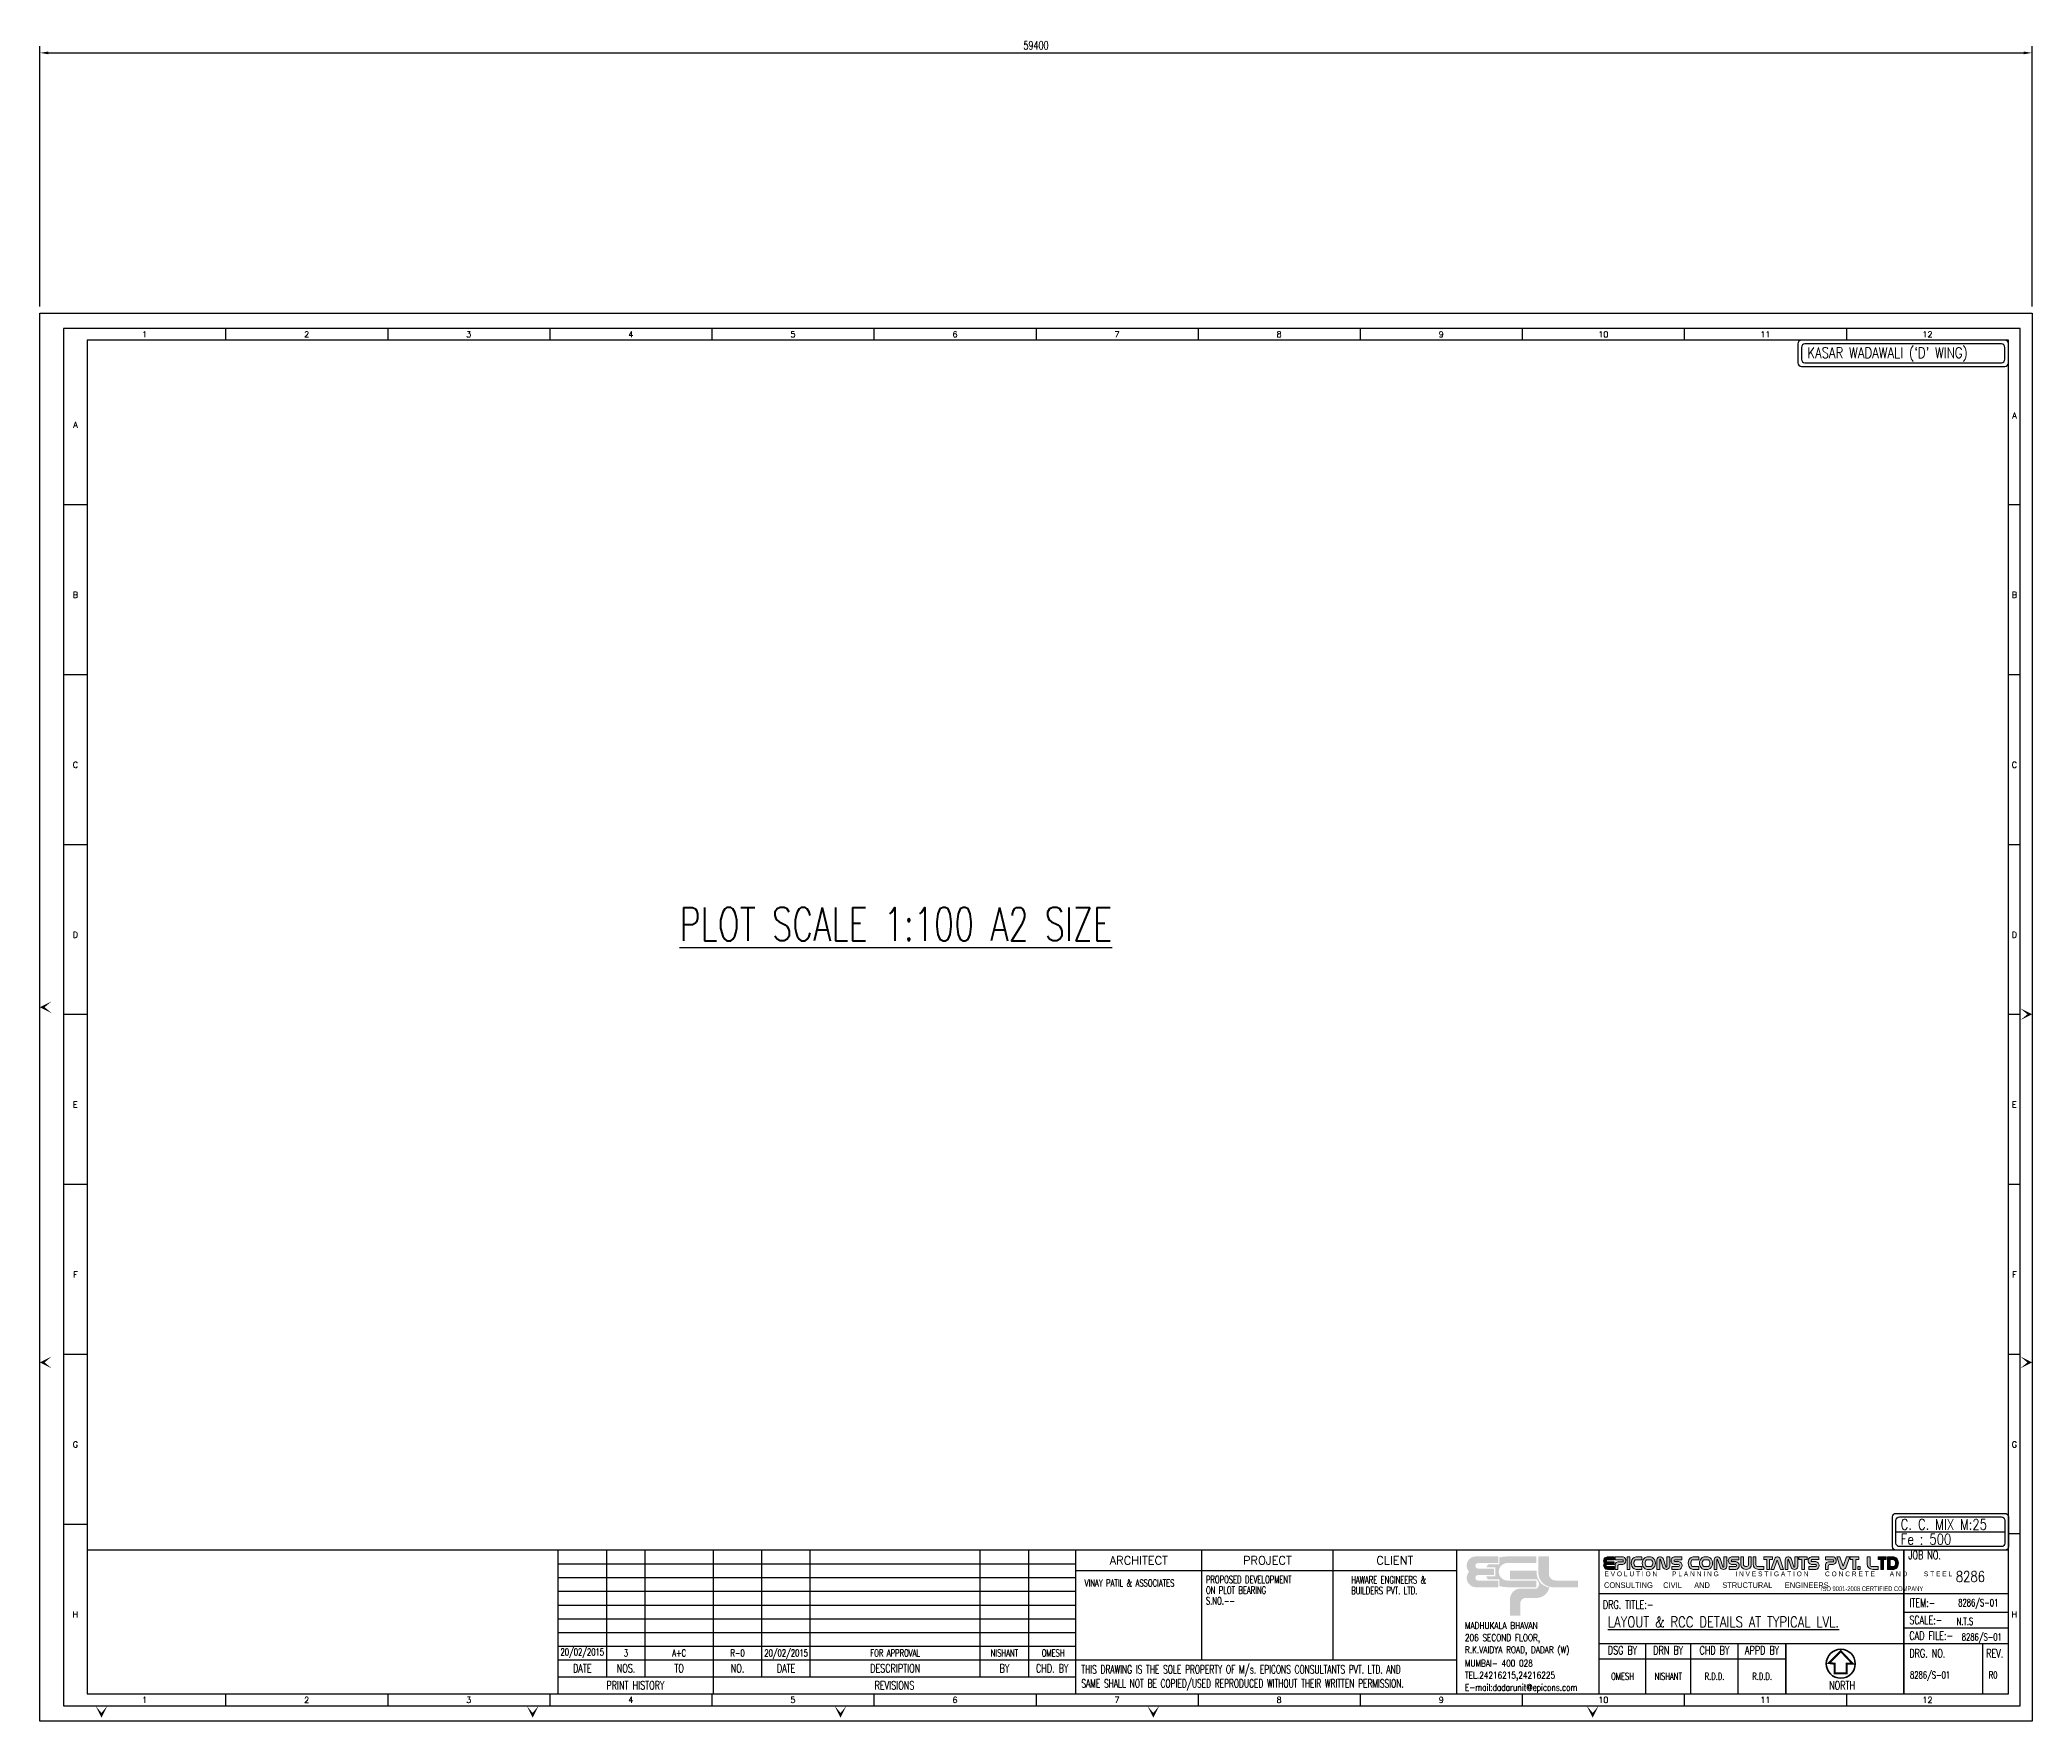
# Model space of a CAD drawing. Header units: millimetres. Extents: x 2659630 to 6742168, y -2425387 to -732288.
# Drawn here: x 3608626 to 3668034, y -800584 to -750434 of the extents above; entities that cross this region are included whole.
import ezdxf
from ezdxf.enums import TextEntityAlignment as Align

# ---------------------------------------------------------------- set-up
doc = ezdxf.new("R2010")
doc.units = ezdxf.units.MM
doc.header["$PDMODE"] = 35
doc.header["$PDSIZE"] = -25
for name, color, linetype, lineweight in [('00 ECPL LOGO', 250, 'Continuous', 20), ('00 ELEV-2', 9, 'Continuous', 30), ('TEXT', 150, 'Continuous', 25)]:
    doc.layers.add(name, color=color, linetype=linetype, lineweight=lineweight)
for name, color, linetype in [('PNA', 8, 'Continuous'), ('S-COLUMN NO', 2, 'Continuous'), ('S-SCHEDULE LINE-1', 7, 'Continuous'), ('S-TEXT-1', 4, 'Continuous'), ('S-TITIL', 6, 'Continuous'), ('TEXT (SHEET)', 4, 'Continuous'), ('TITLE', 6, 'Continuous')]:
    doc.layers.add(name, color=color, linetype=linetype)
doc.styles.add('ROMANS', font='r.shx', dxfattribs={"width": 0.7})
doc.styles.add('SEC. TEXT', font='arial.ttf', dxfattribs={"height": 180})
doc.dimstyles.new('dim100', dxfattribs={"dimtxt": 250, "dimasz": 250, "dimexe": 200, "dimexo": 200, "dimgap": 100, "dimtad": 1, "dimdec": 0, "dimrnd": 1, "dimzin": 0, "dimdsep": 46, "dimtxsty": 'ROMANS', "dimcen": 0, "dimclrd": 5, "dimclre": 5, "dimclrt": 4, "dimadec": 0, "dimazin": 0, "dimtfac": 1, "dimtdec": 0, "dimtix": 1, "dimtofl": 0, "dimtmove": 2, "dimatfit": 3, "dimfxl": 1, "dimtolj": 1, "dimtzin": 0, "dimlwd": -1, "dimlwe": -1, "dimarcsym": 0})

msp = doc.modelspace()

# ---------------------------------------------------------------- texts
at = {"layer": 'S-TITIL', "style": 'ROMANS', "width": 0.8}
for s, height, p in [("KASAR WADAWALI (`D' WING)", 318.18182, (3661331.821, -759767.453)), ('C. C. MIX M:25', 318.18182, (3664115.081, -794713.78)), ('Fe : 500', 318.1818, (3664115.081, -795157.387))]:
    msp.add_text(s, height=height, dxfattribs=at).set_placement(p, align=Align.MIDDLE_LEFT)
at = {"layer": 'TEXT', "color": 2, "style": 'ROMANS', "width": 0.7}
for s, height, p in [('ON PLOT BEARING ', 212.12121, (3643398.238, -796677.018)), ('PROPOSED DEVELOPMENT', 212.12121, (3643398.238, -796358.837)), ('HAWARE ENGINEERS &', 212.12121, (3647730.304, -796369.58)), ('BUILDERS PVT. LTD.', 212.12121, (3647730.304, -796687.762)), ('S.NO.--', 212.1212, (3643398.238, -796995.2)), ('8286/S-01', 212.1212, (3665829.85, -797053.122)), ('N.T.S', 212.1212, (3665780.516, -797609.849)), ('8286/S-01', 212.1212, (3665935.487, -798076.781)), ('8286/S-01', 212.1212, (3664392.462, -799207.279)), ('R0', 212.1212, (3666739.101, -799207.279))]:
    msp.add_text(s, height=height, dxfattribs=at).set_placement(p, align=Align.MIDDLE_LEFT)
at = {"layer": 'TEXT', "color": 1, "style": 'ROMANS', "width": 0.8}
msp.add_text('8286', height=318.1818, dxfattribs=at).set_placement((3666194.471, -796270.875), align=Align.MIDDLE_CENTER)
msp.add_text('%%ULAYOUT & RCC DETAILS AT TYPICAL LVL.', height=318.18182, dxfattribs=at).set_placement((3655382.414, -797623.987), align=Align.MIDDLE_LEFT)
at = {"layer": 'TEXT', "color": 2, "style": 'ROMANS', "width": 0.7}
for s, height, p in [('20/02/2015', 212.1212, (3624801.698, -798520.173)), ('20/02/2015', 212.1212, (3630879.162, -798549.117)), ('3', 212.121, (3626104.889, -798549.117)), ('A+C', 212.1212, (3627689.315, -798549.117)), ('R-0', 212.1212, (3629431.602, -798549.117)), ('FOR APPROVAL', 212.12121, (3634131.618, -798549.117)), ('NISHANT', 212.1212, (3637388.893, -798549.117)), ('OMESH', 212.1212, (3638841.273, -798549.117)), ('OMESH', 212.1212, (3655819.338, -799246.853)), ('NISHANT', 212.1212, (3657183.054, -799246.853)), ('R.D.D.', 212.1212, (3658562.662, -799246.853)), ('R.D.D.', 212.1212, (3659982.372, -799246.853))]:
    msp.add_text(s, height=height, dxfattribs=at).set_placement(p, align=Align.MIDDLE_CENTER)
at = {"layer": 'TEXT', "color": 2, "insert": (3639783.79, -796356.306), "char_height": 212.12121, "width": 3298.82878, "attachment_point": 1, "style": 'ROMANS'}
msp.add_mtext('VINAY PATIL & ASSOCIATES', dxfattribs=at)
at = {"layer": 'TITLE', "color": 2, "style": 'ROMANS', "width": 0.7}
msp.add_text('%%UPLOT SCALE 1:100 A2 SIZE', height=1000, dxfattribs=at).set_placement((3627697.297, -777310.301, 7.519))

# ---------------------------------------------------------------- blocks, each defined once
blk = doc.blocks.new('ecpl logo')
at = {"layer": '00 ECPL LOGO'}
for color, points in [(256, [(351, -827, 0.621111), (586, -1401), (1442, -1401), (1442, -1151), (682, -1151, -0.917622), (682, -948), (1285, -948), (1285, -702), (682, -702, -0.926164), (682, -501), (1442, -501), (1442, -251), (581, -251, 0.621111), (351, -827)]), (152, [(2940, -251), (2940, -863, 0.384329), (3453, -1401), (4422, -1401), (4422, -1151), (3582, -1151, -0.414214), (3340, -908), (3340, -251)]), (140, [(1887, -779), (1887, -1102), (2862, -1102, -0.232111), (2971, -1281, -0.194401), (2883, -1450), (2269, -1450, 0.364674), (1887, -1802), (1887, -2463), (2269, -2463), (2269, -1996, -0.414214), (2462, -1802), (2899, -1802, 0.338499), (3350, -1412, -0.371272), (2877, -839), (2877, -779)])]:
    blk.add_hatch(color=color, dxfattribs=at).paths.add_polyline_path(points)
h = blk.add_hatch(color=253, dxfattribs=at)
h.dxf.hatch_style = 1
h.paths.add_polyline_path([(995, -993, 0.07148), (1056, -1106), (1486, -1106), (1486, -1356, 0.065387), (1776, -1401), (2862, -1401), (2862, -1151), (1776, -1151, -0.910826), (1742, -501), (2862, -501), (2862, -251), (1776, -251, 0.069483), (1486, -291), (1486, -546), (1071, -546, 0.072407), (1003, -657), (1329, -657), (1329, -993)])
blk = doc.blocks.new('EPICONS TITLE')
at = {"layer": '00 ECPL LOGO'}
h = blk.add_hatch(color=4, dxfattribs=at)
h.dxf.hatch_style = 1
h.paths.add_polyline_path([(678, -252), (678, -146), (414, -146, 0.261636), (303, -208, 0.285841), (304, -378, 0.344902), (324, -574, 0.204992), (418, -614), (678, -614), (678, -510), (424, -510, -1), (418, -426), (678, -426), (678, -331), (424, -331, -1), (422, -252)])
h = blk.add_hatch(color=4, dxfattribs=at)
h.dxf.hatch_style = 1
h.paths.add_polyline_path([(1011, -146), (712, -146), (712, -252), (997, -252, -0.440545), (997, -331), (816, -331, 0.414214), (712, -435), (712, -614), (810, -614), (810, -504, -0.414214), (888, -426), (997, -426, 0.757811)])
h.paths.add_polyline_path([(1254, -146), (1153, -146), (1153, -614), (1254, -614)])
h.paths.add_polyline_path([(1708, -146), (1494, -146, 0.154275), (1419, -169, 0.519672), (1419, -591, 0.154275), (1494, -614), (1708, -614), (1708, -510), (1472, -510, -0.210356), (1452, -502, -0.388707), (1452, -260, -0.210356), (1472, -252), (1708, -252)])
h.paths.add_polyline_path([(2037, -146), (1904, -146, 0.159018), (1828, -171, 0.507969), (1828, -589, 0.159018), (1904, -614), (2037, -614, 0.173791), (2119, -585, 0.472311), (2119, -175, 0.173791)])
h.paths.add_polyline_path([(2046, -252, -0.185052), (2063, -258, -0.445894), (2063, -504, -0.185052), (2046, -510), (1899, -510, -0.185052), (1882, -504, -0.445894), (1882, -258, -0.185052), (1899, -252)], flags=16)
h.paths.add_polyline_path([(2501, -209, 0.723435), (2273, -252), (2273, -614), (2374, -614), (2374, -252, -0.723435), (2399, -241), (2495, -533, 0.724077), (2751, -510), (2751, -146), (2635, -146), (2635, -509, -0.755661), (2603, -519)])
h.paths.add_polyline_path([(3198, -146), (2916, -146, 0.823713), (2916, -429), (3082, -429, -0.713272), (3082, -510), (2830, -510), (2830, -614), (3082, -614, 0.900309), (3082, -324), (2936, -324, -0.746931), (2936, -252), (3198, -252)])
h = blk.add_hatch(color=4, dxfattribs=at)
h.dxf.hatch_style = 1
h.paths.add_polyline_path([(3837, -146), (3623, -146, 0.154275), (3548, -169, 0.519672), (3548, -591, 0.154275), (3623, -614), (3837, -614), (3837, -510), (3600, -510, -0.210932), (3581, -502, -0.385278), (3580, -260, -0.212895), (3599, -252), (3837, -252)])
h.paths.add_polyline_path([(4255, -175, 0.173792), (4173, -146), (4040, -146, 0.159018), (3964, -171, 0.507969), (3964, -589, 0.159018), (4040, -614), (4173, -614, 0.173792), (4255, -585, 0.472311)])
h.paths.add_polyline_path([(4182, -252, -0.185053), (4199, -258, -0.445893), (4199, -504, -0.185053), (4182, -510), (4035, -510, -0.185053), (4017, -504, -0.445893), (4017, -258, -0.185053), (4035, -252)], flags=16)
h.paths.add_polyline_path([(4406, -252), (4406, -614), (4507, -614), (4507, -252, -0.436861), (4522, -236, -0.319738), (4534, -245), (4629, -533, 0.724077), (4884, -510), (4884, -146), (4768, -146), (4768, -509, -0.755661), (4737, -519), (4635, -209, 0.723435)])
h.paths.add_polyline_path([(5335, -146), (5053, -146, 0.823713), (5053, -429), (5219, -429, -0.713272), (5219, -510), (4967, -510), (4967, -614), (5219, -614, 0.900309), (5219, -324), (5074, -324, -0.746931), (5074, -252), (5335, -252)])
h.paths.add_polyline_path([(5509, -146), (5408, -146), (5408, -452, 0.160106), (5433, -529, 0.505303), (5772, -529, 0.160106), (5797, -452), (5797, -146), (5699, -146), (5699, -451, -0.621318), (5509, -451)])
h.paths.add_polyline_path([(5969, -146), (5862, -146), (5862, -406, 0.414214), (6070, -614), (6267, -614), (6267, -510), (6047, -510, -0.414214), (5969, -432)])
h.paths.add_polyline_path([(6589, -146), (6267, -146), (6267, -249), (6372, -249), (6372, -614), (6473, -614), (6473, -249), (6589, -249)])
h.paths.add_polyline_path([(6863, -194, 0.539211), (6672, -201), (6523, -614), (6641, -614), (6752, -289, -0.708617), (6777, -289), (6894, -614), (7006, -614)])
h.paths.add_polyline_path([(7288, -209, 0.723435), (7059, -252), (7059, -614), (7160, -614), (7160, -252, -0.723435), (7186, -241), (7282, -533, 0.724077), (7538, -510), (7538, -146), (7421, -146), (7421, -509, -0.755661), (7390, -519)])
h.paths.add_polyline_path([(7886, -146), (7579, -146), (7579, -249), (7684, -249), (7684, -614), (7785, -614), (7785, -249), (7886, -249)])
h.paths.add_polyline_path([(8321, -146), (8059, -146, 0.157568), (7983, -170, 0.511532), (7983, -404, 0.157569), (8059, -429), (8206, -429, -0.713272), (8206, -510), (7953, -510), (7953, -614), (8206, -614, 0.900308), (8206, -324), (8065, -324), (8060, -324, -0.722204), (8060, -249), (8321, -249)])
h = blk.add_hatch(color=4, dxfattribs=at)
h.dxf.hatch_style = 1
h.paths.add_polyline_path([(8875, -146), (8576, -146), (8576, -252), (8849, -252, -0.270444), (8871, -265, -0.26297), (8871, -318, -0.270444), (8849, -331), (8680, -331, 0.414214), (8576, -435), (8576, -614), (8674, -614), (8674, -504, -0.414214), (8752, -426), (8861, -426, 0.757811)])
h.paths.add_polyline_path([(9103, -146), (8990, -146), (9133, -566, 0.539211), (9324, -560), (9474, -146), (9356, -146), (9244, -471, -0.708617), (9220, -471)])
h.paths.add_polyline_path([(9814, -146), (9492, -146), (9492, -249), (9597, -249), (9597, -614), (9698, -614), (9698, -249), (9814, -249)])
h.paths.add_polyline_path([(10234, -146), (10128, -146), (10128, -406, 0.414214), (10336, -614), (10533, -614), (10533, -510), (10312, -510, -0.414214), (10234, -432)])
h.paths.add_polyline_path([(9871, -510), (9775, -510), (9775, -614), (9871, -614)])
h = blk.add_hatch(color=4, dxfattribs=at)
h.dxf.hatch_style = 1
h.paths.add_polyline_path([(10533, -146), (10533, -249), (10637, -249), (10637, -614), (10739, -614), (10739, -249), (10839, -249), (10839, -146)])
h.paths.add_polyline_path([(10890, -146), (10890, -614), (11119, -614, 0.189446), (11208, -580, 0.435754), (11208, -181, 0.189446), (11119, -146)])
h.paths.add_polyline_path([(11122, -249, -0.519112), (11122, -510), (10989, -510), (10989, -249)], flags=16)
at = {"layer": '00 ECPL LOGO', "color": 4}
for p, q in [((678, -146), (414, -146)), ((418, -426), (678, -426)), ((678, -510), (418, -510)), ((418, -614), (678, -614)), ((424, -252), (678, -252)), ((678, -331), (424, -331)), ((678, -252), (678, -146)), ((678, -426), (678, -331)), ((678, -614), (678, -510)), ((1011, -146), (712, -146)), ((712, -146), (712, -252)), ((997, -252), (712, -252)), ((712, -435), (712, -614)), ((712, -614), (810, -614)), ((810, -504), (810, -614)), ((997, -331), (816, -331)), ((888, -426), (997, -426)), ((1153, -146), (1254, -146)), ((1153, -146), (1153, -614)), ((1153, -614), (1254, -614)), ((1254, -146), (1254, -614)), ((1472, -252), (1708, -252)), ((1472, -510), (1708, -510)), ((1494, -146), (1708, -146)), ((1494, -614), (1708, -614)), ((1708, -252), (1708, -146)), ((1708, -614), (1708, -510)), ((1899, -252), (2046, -252)), ((1899, -510), (2046, -510)), ((1904, -146), (2037, -146)), ((2037, -614), (1904, -614)), ((2273, -252), (2273, -614)), ((2273, -614), (2374, -614)), ((2374, -252), (2374, -614)), ((2399, -241), (2495, -533)), ((2501, -209), (2603, -519)), ((2614, -614), (2635, -614)), ((2635, -146), (2751, -146)), ((2751, -146), (2635, -146)), ((2635, -146), (2635, -510)), ((2635, -614), (2635, -614)), ((2751, -146), (2751, -510)), ((2751, -252), (2751, -252)), ((2751, -510), (2751, -510)), ((2830, -614), (2830, -510)), ((2830, -510), (3082, -510)), ((2830, -614), (3082, -614)), ((2830, -614), (3082, -614)), ((2916, -146), (3198, -146)), ((3198, -146), (2916, -146)), ((3082, -429), (2916, -429)), ((2936, -252), (3198, -252)), ((3082, -324), (2936, -324)), ((3198, -252), (3198, -146)), ((3599, -252), (3837, -252)), ((3600, -510), (3837, -510)), ((3837, -146), (3623, -146)), ((3623, -614), (3837, -614)), ((3837, -252), (3837, -146)), ((3837, -614), (3837, -510)), ((4035, -252), (4182, -252)), ((4035, -510), (4182, -510)), ((4040, -146), (4173, -146)), ((4040, -614), (4173, -614)), ((4406, -252), (4406, -614)), ((4406, -614), (4507, -614)), ((4406, -614), (4507, -614)), ((4406, -614), (4507, -614)), ((4507, -252), (4507, -614)), ((4534, -245), (4629, -533)), ((4635, -209), (4737, -519)), ((4768, -146), (4884, -146)), ((4768, -146), (4884, -146)), ((4884, -146), (4768, -146)), ((4768, -146), (4768, -510)), ((4884, -146), (4884, -510)), ((4884, -252), (4884, -252)), ((4967, -614), (4967, -510)), ((4967, -510), (5219, -510)), ((4967, -510), (5219, -510)), ((4967, -614), (5219, -614)), ((4967, -614), (5219, -614)), ((4967, -614), (5219, -614)), ((5053, -146), (5335, -146)), ((5053, -146), (5335, -146)), ((5335, -146), (5053, -146)), ((5219, -429), (5053, -429)), ((5074, -252), (5335, -252)), ((5219, -324), (5074, -324)), ((5335, -252), (5335, -146)), ((5408, -146), (5509, -146)), ((5509, -146), (5408, -146)), ((5408, -146), (5408, -452)), ((5509, -146), (5509, -451)), ((5699, -146), (5797, -146)), ((5797, -146), (5699, -146)), ((5699, -146), (5699, -451)), ((5797, -146), (5797, -452)), ((5862, -146), (5969, -146)), ((5969, -146), (5862, -146)), ((5862, -406), (5862, -146)), ((5969, -432), (5969, -146)), ((6047, -510), (6267, -510)), ((6070, -614), (6267, -614)), ((6070, -614), (6267, -614)), ((6267, -146), (6589, -146)), ((6589, -146), (6267, -146)), ((6267, -146), (6267, -249)), ((6267, -249), (6372, -249)), ((6267, -510), (6267, -614)), ((6372, -614), (6372, -249)), ((6372, -614), (6473, -614)), ((6372, -614), (6473, -614)), ((6473, -614), (6473, -249)), ((6473, -249), (6589, -249)), ((6523, -614), (6672, -201)), ((6523, -614), (6641, -614)), ((6589, -146), (6589, -249)), ((6589, -614), (6641, -614)), ((6641, -614), (6752, -289)), ((6894, -614), (6777, -289)), ((7006, -614), (6863, -194)), ((6894, -614), (7006, -614)), ((6894, -614), (7006, -614)), ((7059, -252), (7059, -614)), ((7059, -614), (7160, -614)), ((7059, -614), (7160, -614)), ((7059, -614), (7160, -614)), ((7160, -252), (7160, -614)), ((7186, -241), (7282, -533)), ((7288, -209), (7390, -519)), ((7421, -146), (7538, -146)), ((7421, -146), (7538, -146)), ((7538, -146), (7421, -146)), ((7421, -146), (7538, -146)), ((7421, -146), (7421, -510)), ((7538, -146), (7538, -510)), ((7538, -252), (7538, -252)), ((7538, -510), (7538, -510)), ((7579, -146), (7886, -146)), ((7886, -146), (7579, -146)), ((7579, -146), (7886, -146)), ((7579, -146), (7886, -146)), ((7886, -146), (7579, -146)), ((7579, -146), (7579, -249)), ((7579, -249), (7684, -249)), ((7579, -249), (7684, -249)), ((7684, -614), (7684, -249)), ((7684, -614), (7785, -614)), ((7684, -614), (7785, -614)), ((7684, -614), (7785, -614)), ((7684, -614), (7785, -614)), ((7785, -614), (7785, -249)), ((7785, -249), (7886, -249)), ((7785, -249), (7886, -249)), ((7886, -146), (7886, -249)), ((7953, -614), (7953, -510)), ((7953, -510), (8206, -510)), ((7953, -510), (8206, -510)), ((7953, -510), (8206, -510)), ((7953, -614), (8206, -614)), ((7953, -614), (8206, -614)), ((7953, -614), (8206, -614)), ((7953, -614), (8206, -614)), ((7953, -614), (8206, -614)), ((8040, -146), (8321, -146)), ((8040, -146), (8321, -146)), ((8206, -429), (8040, -429)), ((8321, -146), (8059, -146)), ((8059, -429), (8194, -429)), ((8060, -249), (8321, -249)), ((8206, -324), (8060, -324)), ((8065, -324), (8206, -324)), ((8321, -252), (8321, -146)), ((8875, -146), (8576, -146)), ((8576, -146), (8576, -252)), ((8849, -252), (8576, -252)), ((8576, -435), (8576, -614)), ((8576, -614), (8674, -614)), ((8674, -504), (8674, -614)), ((8849, -331), (8680, -331)), ((8752, -426), (8861, -426)), ((9103, -146), (8990, -146)), ((9103, -146), (8990, -146)), ((8990, -146), (9133, -566)), ((9103, -146), (9220, -471)), ((9356, -146), (9244, -471)), ((9474, -146), (9324, -560)), ((9474, -146), (9356, -146)), ((9408, -146), (9356, -146)), ((9474, -146), (9356, -146)), ((9492, -146), (9814, -146)), ((9814, -146), (9492, -146)), ((9492, -146), (9814, -146)), ((9492, -146), (9814, -146)), ((9492, -146), (9814, -146)), ((9492, -146), (9492, -249)), ((9492, -249), (9597, -249)), ((9492, -249), (9597, -249)), ((9597, -614), (9597, -249)), ((9597, -614), (9698, -614)), ((9597, -614), (9698, -614)), ((9597, -614), (9698, -614)), ((9698, -614), (9698, -249)), ((9698, -249), (9814, -249)), ((9698, -249), (9814, -249)), ((9814, -146), (9814, -249)), ((10128, -146), (10234, -146)), ((10234, -146), (10128, -146)), ((10128, -406), (10128, -146)), ((10234, -432), (10234, -146)), ((10312, -510), (10533, -510)), ((10336, -614), (10533, -614)), ((10336, -614), (10533, -614)), ((10533, -146), (10839, -146)), ((10839, -146), (10533, -146)), ((10533, -146), (10533, -249)), ((10533, -249), (10637, -249)), ((10637, -249), (10533, -249)), ((10533, -510), (10533, -614)), ((10637, -614), (10637, -249)), ((10637, -614), (10739, -614)), ((10637, -614), (10739, -614)), ((10637, -614), (10739, -614)), ((10637, -614), (10739, -614)), ((10653, -614), (10739, -614)), ((10653, -614), (10739, -614)), ((10653, -614), (10739, -614)), ((10653, -614), (10739, -614)), ((10739, -614), (10739, -249)), ((10739, -249), (10839, -249)), ((10739, -249), (10839, -249)), ((10839, -249), (10739, -249)), ((10839, -146), (10839, -249)), ((10890, -146), (11119, -146)), ((10890, -146), (10890, -614)), ((10890, -614), (11119, -614)), ((10989, -249), (10989, -510)), ((10989, -249), (11113, -249)), ((10989, -510), (11113, -510))]:
    blk.add_line(p, q, dxfattribs=at)
blk.add_lwpolyline([(9775, -510), (9871, -510), (9871, -614), (9775, -614)], close=True, dxfattribs=at)
for centre, radius, start, end in [((439, -292), 160, 148.64797, 212.45631), ((439, -464), 160, 147.54369, 223.66124), ((414, -276), 130, 90, 148.64797), ((418, -484), 130, 223.66124, 270), ((421, -468), 42.1, 94.02421, 265.97579), ((423, -291), 39.6, 88.76368, 271.23632), ((816, -435), 104, 90, 180), ((888, -504), 78, 90, 180), ((965, -284), 146, 282.71879, 71.3398), ((961, -291), 53.7, 312.44874, 47.55126), ((1567, -380), 257, 125.08074, 234.91926), ((1584, -381), 179, 137.51709, 222.48291), ((1494, -276), 130, 90, 125.08074), ((1494, -484), 130, 234.91926, 270), ((1472, -278), 26, 90, 137.51709), ((1472, -484), 26, 222.48291, 270), ((1981, -380), 259, 126.14172, 233.85828), ((1992, -381), 165, 131.93642, 228.06358), ((1904, -276), 130, 90, 126.14172), ((1904, -484), 130, 233.85828, 270), ((1899, -278), 26, 90, 131.93642), ((1899, -484), 26, 228.06358, 270), ((2037, -276), 130, 50.56378, 90), ((2037, -484), 130, 270, 309.43622), ((2046, -278), 26, 48.06358, 90), ((2046, -484), 26, 270, 311.93642), ((1953, -381), 165, 311.93642, 48.06358), ((1951, -380), 265, 309.43622, 50.56378), ((2394, -268), 122, 28.74999, 172.28311), ((2388, -251), 14.5, 40.01913, 183.55226), ((2619, -479), 135, 203.2219, 346.75502), ((2618, -510), 17.1, 214.07961, 357.61273), ((2944, -287), 144, 101.04253, 258.95747), ((2947, -288), 37.6, 106.48558, 253.51442), ((3067, -469), 146, 276.00604, 83.99396), ((3068, -470), 43.1, 289.00161, 70.99839), ((3696, -380), 257, 125.08074, 234.91926), ((3714, -381), 180, 138.07412, 222.35635), ((3623, -276), 130, 90, 125.08074), ((3623, -484), 130, 234.91926, 270), ((3599, -278), 26, 90, 138.07412), ((3600, -484), 26, 222.35635, 270), ((4116, -380), 259, 126.14172, 233.85828), ((4127, -381), 165, 131.93642, 228.06358), ((4040, -276), 130, 90, 126.14172), ((4040, -484), 130, 233.85828, 270), ((4035, -278), 26, 90, 131.93642), ((4035, -484), 26, 228.06358, 270), ((4173, -276), 130, 50.56378, 90), ((4173, -484), 130, 270, 309.43622), ((4182, -278), 26, 48.06358, 90), ((4182, -484), 26, 270, 311.93642), ((4089, -381), 165, 311.93642, 48.06358), ((4087, -380), 265, 309.43622, 50.56378), ((4527, -268), 122, 28.74999, 172.28311), ((4522, -251), 14.5, 89.15773, 183.55226), ((4522, -249), 13, 18.23344, 89.15773), ((4753, -479), 135, 203.2219, 346.85165), ((4751, -510), 17.1, 214.07961, 357.61273), ((5081, -287), 144, 101.04253, 258.95747), ((5084, -288), 37.6, 106.48558, 253.51442), ((5204, -469), 146, 276.00604, 83.99396), ((5205, -470), 43.1, 289.00161, 70.99839), ((5538, -452), 130, 180, 216.38482), ((5602, -404), 210, 216.38482, 323.61518), ((5604, -405), 106, 206.29314, 333.70686), ((5667, -452), 130, 323.61518, 0), ((6070, -406), 208, 180, 270), ((6047, -432), 78, 180, 270), ((6770, -260), 114, 35.16598, 148.50219), ((6764, -294), 13, 19.76646, 161.05459), ((7181, -268), 122, 28.74999, 172.28311), ((7175, -251), 14.5, 40.01913, 183.55226), ((7406, -479), 135, 203.2219, 346.75502), ((7404, -510), 17.1, 214.07961, 357.61273), ((8067, -287), 144, 125.81796, 234.18198), ((8059, -276), 130, 90, 125.81796), ((8059, -299), 130, 234.18198, 270), ((8072, -286), 39.3, 108.32609, 238.19572), ((8065, -298), 26, 238.19572, 270), ((8190, -469), 146, 276.00604, 83.99396), ((8192, -470), 43.1, 289.00161, 70.99839), ((8680, -435), 104, 90, 180), ((8752, -504), 78, 90, 180), ((8849, -278), 26, 29.46718, 90), ((8849, -305), 26, 270, 330.53282), ((8829, -284), 146, 282.71879, 71.3398), ((8824, -291), 53.7, 330.53282, 29.46718), ((9227, -500), 114, 215.16598, 328.50219), ((9232, -467), 13, 199.76646, 341.05459), ((10336, -406), 208, 180, 270), ((10312, -432), 78, 180, 270), ((11113, -275), 26, 51.48158, 90), ((11113, -484), 26, 270, 308.51842), ((11119, -276), 130, 47.09074, 90), ((11119, -484), 130, 270, 312.90926), ((11030, -380), 160, 308.51842, 51.48158), ((11023, -380), 272, 312.90926, 47.09074)]:
    blk.add_arc(centre, radius, start, end, dxfattribs=at)
at = {"layer": '00 ECPL LOGO', "color": 4, "style": 'SEC. TEXT'}
for s, height, width, p in [('E V O L U T I O N        P L A N N I N G         I N V E S T I G A T I O N         C O N C R E T E        A N D         S T E E L', 177.202, 0.8, (308, -869)), ('CONSULTING     CIVIL      AND      STRUCTURAL      ENGINEERS', 212.64, 0.9, (294, -1308)), ('iSO 9001-2008 CERTIFIED COMPANY', 177.2, 0.7, (8411, -1424))]:
    blk.add_text(s, height=height, dxfattribs=dict(at, width=width)).set_placement(p)
blk = doc.blocks.new('FOLDER')
at = {"layer": 'PNA'}
for points in [[(-1250, 2500), (0, 0), (0, 1000)], [(1250, 2500), (0, 0), (0, 1000)]]:
    blk.add_solid(points, dxfattribs=at)
blk = doc.blocks.new('A2_SHEET')
at = {"color": 1}
for p, q in [((58702, 4994), (1413, 4994)), ((46499, 3703), (58702, 3703)), ((46499, 2214), (58702, 2214)), ((15443, 1726), (30941, 1726)), ((15443, 1218), (30890, 1218)), ((46499, 1759), (52066, 1759))]:
    blk.add_line(p, q, dxfattribs=at)
for p, q in [((16910, 1218), (16910, 4994)), ((18047, 1218), (18047, 4994)), ((21531, 1218), (21531, 4994)), ((22974, 1218), (22974, 4994)), ((28036, 1218), (28036, 4994)), ((29489, 1218), (29489, 4994)), ((52066, 706), (52066, 2214))]:
    blk.add_line(p, q)
at = {"color": 5, "linetype": 'ByBlock', "lineweight": -2}
for p, q in [((15451, 4586), (30890, 4586)), ((15451, 4177), (30890, 4177)), ((15451, 3769), (30890, 3769)), ((15451, 3360), (30890, 3360)), ((55595, 3146), (58702, 3146)), ((15451, 2952), (30890, 2952)), ((15451, 2543), (30890, 2543)), ((55595, 2680), (58702, 2680)), ((15451, 2135), (30890, 2135)), ((47887, 706), (47887, 2214)), ((49226, 706), (49226, 2214)), ((50646, 706), (50646, 2214)), ((57924, 2214), (57924, 706))]:
    blk.add_line(p, q, dxfattribs=at)
blk.add_lwpolyline([(4, 41895), (59404, 41895), (59404, -105), (4, -105)], close=True)
at = {"color": 1, "const_width": 40.6}
for points in [[(15451, 716), (15451, 4994)], [(20079, 716), (20079, 4994)], [(30890, 707), (30890, 4994)], [(34646, 1723), (34646, 4994)], [(38557, 1723), (38557, 4994)], [(42247, 706), (42247, 4994)], [(46489, 706), (46489, 4994)], [(55582, 706), (55582, 4994)], [(30890, 4387), (42247, 4387)], [(52066, 706), (52066, 2214)], [(30890, 1723), (42247, 1723)]]:
    blk.add_lwpolyline(points, dxfattribs=at)
at = {"layer": 'PNA'}
for p, q in [((5539, 41438), (5539, 41085)), ((10372, 41438), (10372, 41085)), ((15205, 41438), (15205, 41085)), ((20038, 41438), (20038, 41085)), ((24871, 41438), (24871, 41085)), ((29704, 41438), (29704, 41085)), ((34537, 41438), (34537, 41085)), ((39370, 41438), (39370, 41085)), ((44203, 41438), (44203, 41085)), ((49036, 41438), (49036, 41085)), ((53869, 41438), (53869, 41085)), ((706, 36185), (1413, 36185)), ((58702, 36185), (59055, 36185)), ((706, 31117), (1413, 31117)), ((58702, 31117), (59055, 31117)), ((706, 26048), (1413, 26048)), ((58702, 26048), (59055, 26048)), ((706, 20980), (1413, 20980)), ((58702, 20980), (59055, 20980)), ((706, 15912), (1413, 15912)), ((58702, 15912), (59055, 15912)), ((706, 10843), (1413, 10843)), ((58702, 10843), (59055, 10843)), ((706, 5775), (1413, 5775)), ((58702, 5492), (59055, 5492)), ((5539, 706), (5539, 353)), ((10372, 706), (10372, 353)), ((15205, 706), (15205, 353)), ((20038, 706), (20038, 353)), ((24871, 706), (24871, 353)), ((29704, 706), (29704, 353)), ((34537, 706), (34537, 353)), ((39370, 706), (39370, 353)), ((44203, 706), (44203, 353)), ((49036, 706), (49036, 353)), ((53869, 706), (53869, 353))]:
    blk.add_line(p, q, dxfattribs=at)
at = {"layer": 'PNA', "color": 1}
for points in [[(706, 353), (59055, 353), (59055, 41438), (706, 41438)], [(1413, 706), (58702, 706), (58702, 41085), (1413, 41085)]]:
    blk.add_lwpolyline(points, close=True, dxfattribs=at)
at = {"layer": 'TITLE', "color": 1, "const_width": 60.5}
blk.add_lwpolyline([(53701, 1984), (53347, 1630), (53522, 1609), (53522, 1324), (53880, 1324), (53880, 1609), (54056, 1609)], close=True, dxfattribs=at)
at = {"layer": 'TITLE', "lineweight": 35}
blk.add_circle((53701, 1609), 432, dxfattribs=at)
at = {"layer": '00 ELEV-2', "xscale": 0.7979594387503127, "yscale": 0.7979594387503127, "zscale": 0.7979594387503127}
for name, p in [('ecpl logo', (42336, 5009)), ('EPICONS TITLE', (46407, 4912))]:
    blk.add_blockref(name, p, dxfattribs=at)
at = {"layer": 'PNA', "xscale": 0.1412793173378008, "yscale": 0.1412793173378008, "zscale": 0.1412793173378008}
for p, rotation in [((0, 21192), 270), ((59408, 20980), 90), ((0, 10596), 270), ((59408, 10596), 90)]:
    blk.add_blockref('FOLDER', p, dxfattribs=dict(at, rotation=rotation))
at = {"layer": 'PNA', "xscale": 0.1412793176302189, "yscale": 0.1412793176302189, "zscale": 0.1412793176302189}
for p in [(1837, 0), (14693, 0), (23876, 0), (33201, 0), (46304, 0)]:
    blk.add_blockref('FOLDER', p, dxfattribs=at)
at = {"layer": 'PNA', "style": 'ROMANS'}
for s, height, p in [('1', 177, (3123, 41261)), ('2', 177, (7956, 41261)), ('3', 177, (12789, 41261)), ('4', 177, (17622, 41261)), ('5', 177, (22455, 41261)), ('6', 177, (27288, 41261)), ('7', 177, (32121, 41261)), ('8', 177, (36954, 41261)), ('9', 177, (41787, 41261)), ('10', 176.6, (46620, 41261)), ('11', 176.6, (51453, 41261)), ('12', 176.6, (56286, 41261)), ('A', 177, (1060, 38559)), ('A', 177, (58878, 38842)), ('B', 177, (1060, 33491)), ('B', 177, (58878, 33491)), ('C', 177, (1060, 28422)), ('C', 177, (58878, 28422)), ('D', 177, (1060, 23354)), ('D', 177, (58878, 23354)), ('E', 177, (1060, 18286)), ('E', 177, (58878, 18286)), ('F', 177, (1060, 13217)), ('F', 177, (58878, 13217)), ('G', 177, (1060, 8149)), ('G', 177, (58878, 8149)), ('H', 177, (1060, 3080)), ('H', 177, (58878, 3080)), ('1', 177, (3123, 530)), ('2', 177, (7956, 530)), ('3', 177, (12789, 530)), ('4', 177, (17622, 530)), ('5', 177, (22455, 530)), ('6', 177, (27288, 530)), ('7', 177, (32121, 530)), ('8', 177, (36954, 530)), ('9', 177, (41787, 530)), ('10', 176.6, (46620, 530)), ('11', 176.6, (51453, 530)), ('12', 176.6, (56286, 530))]:
    blk.add_text(s, height=height, dxfattribs=at).set_placement(p, align=Align.MIDDLE)
at = {"layer": 'S-TEXT-1', "style": 'ROMANS', "width": 0.8}
for s, p in [('206 SECOND FLOOR,', (42495, 2286, 5)), ('MADHUKALA BHAVAN', (42495, 2647, 5)), ('R.K.VAIDYA ROAD, DADAR (W)', (42495, 1926, 5)), ('TEL.24216215,24216225', (42495, 1164, 5)), ('MUMBAI- 400 028', (42495, 1524, 5)), ('E-mail:dadarunit@epicons.com', (42495, 803, 5))]:
    blk.add_text(s, height=200, dxfattribs=at).set_placement(p)
at = {"layer": 'TEXT (SHEET)', "color": 2, "style": 'ROMANS'}
for s, p in [('ARCHITECT', (32768, 4691)), ('PROJECT', (36602, 4691)), ('CLIENT', (40402, 4691))]:
    blk.add_text(s, height=250, dxfattribs=at).set_placement(p, align=Align.MIDDLE_CENTER)
at = {"layer": 'TEXT (SHEET)', "color": 4, "style": 'ROMANS'}
for s, width, p in [('JOB NO.', 0.7, (55719, 4724)), ('THIS DRAWING IS THE SOLE PROPERTY OF M/s. EPICONS CONSULTANTS PVT. LTD. AND', 0.65, (31057, 1316)), ('SAME SHALL NOT BE COPIED/USED REPRODUCED WITHOUT THEIR WRITTEN PERMISSION.', 0.65, (31057, 895)), ('NORTH', 0.7, (53355, 837))]:
    blk.add_text(s, height=250, dxfattribs=dict(at, width=width)).set_placement(p)
at = {"layer": 'TEXT (SHEET)', "color": 4, "style": 'ROMANS', "width": 0.7}
for s, p in [('DRG. TITLE:-', (46608, 3374)), ('SCALE:-', (55746, 2913)), ('ITEM:-', (55746, 3425)), ('CAD FILE:-', (55746, 2447)), ('DRG. NO. ', (55746, 1920)), ('REV.', (58036, 1920))]:
    blk.add_text(s, height=250, dxfattribs=at).set_placement(p, align=Align.MIDDLE_LEFT)
for s, p in [('DSG BY', (47193, 2012)), ('DRN BY', (48557, 2012)), ('CHD BY', (49936, 2012)), ('APPD BY', (51356, 2012)), ('DATE', (16177, 1472)), ('NOS.', (17479, 1472)), ('TO', (19063, 1472)), ('NO.', (20805, 1472)), ('DATE', (22253, 1472)), ('DESCRIPTION', (25505, 1472)), ('BY', (28763, 1472)), ('CHD. BY', (30189, 1472)), ('PRINT HISTORY', (17761, 967)), ('REVISIONS', (25484, 963))]:
    blk.add_text(s, height=250, dxfattribs=at).set_placement(p, align=Align.MIDDLE_CENTER)
blk = doc.blocks.new('*D1981')
at = {"layer": 'Defpoints', "color": 0, "ltscale": 1200}
for p in [(3668030, -750823), (3608630, -758584), (3668030, -758584)]:
    blk.add_point(p, dxfattribs=at)
at = {"layer": 'S-COLUMN NO', "color": 5, "ltscale": 2500}
for p, q in [((3608630, -758384), (3608630, -750623)), ((3608880, -750823), (3667780, -750823)), ((3668030, -758384), (3668030, -750623))]:
    blk.add_line(p, q, dxfattribs=at)
at = {"layer": 'S-COLUMN NO', "color": 5, "ltscale": 1200}
for points in [[(3608880, -750781), (3608880, -750864), (3608630, -750823)], [(3667780, -750864), (3667780, -750781), (3668030, -750823)]]:
    blk.add_solid(points, dxfattribs=at)
at = {"layer": 'S-COLUMN NO', "color": 4, "ltscale": 1200, "insert": (3638330, -750598), "char_height": 250, "attachment_point": 5, "style": 'ROMANS'}
blk.add_mtext('\\A1;59400', dxfattribs=at)

# ---------------------------------------------------------------- dimensions: what is measured, and where the dimension line sits
at = {"layer": 'S-COLUMN NO', "ltscale": 2500}
dim = msp.add_linear_dim(base=(3668030.285, -750822.684), p1=(3608630.285, -758584.264), p2=(3668030.285, -758584.264), dimstyle='dim100', dxfattribs=at)
dim.commit()
dim.dimension.update_dxf_attribs({"geometry": '*D1981', "text_midpoint": (3638330.285, -750597.684)})

# ---------------------------------------------------------------- linework, layer by layer
at = {"layer": 'S-SCHEDULE LINE-1', "color": 2}
msp.add_line((3663973.667, -794935.584), (3667221.804, -794935.584), dxfattribs=at)
for points in [[(3663973.667, -794385.915), (3667221.804, -794385.915, -0.414213562), (3667327.865, -794491.976), (3667327.865, -795379.191, -0.414213562), (3667221.804, -795485.252), (3663973.667, -795485.252, -0.414213562), (3663867.607, -795379.191), (3663867.607, -794491.976, -0.414213562)], [(3664079.728, -794491.976), (3667115.744, -794491.976, -0.414213562), (3667221.804, -794598.037), (3667221.804, -795273.13, -0.414213562), (3667115.744, -795379.191), (3664079.728, -795379.191, -0.414213562), (3663973.667, -795273.13), (3663973.667, -794598.037, -0.414213562)]]:
    msp.add_lwpolyline(points, format="xyb", close=True, dxfattribs=at)
at = {"layer": 'TITLE', "color": 2}
for points in [[(3667221.804, -759395.188), (3661153.642, -759395.188, 0.414213562), (3661047.581, -759501.248), (3661047.581, -760066.905, 0.414213562), (3661153.642, -760172.965), (3667221.804, -760172.965, 0.414213562), (3667327.865, -760066.905), (3667327.865, -759501.248, 0.414213562)], [(3667115.744, -759501.248), (3661259.702, -759501.248, 0.414213562), (3661153.642, -759607.309), (3661153.642, -759960.844, 0.414213562), (3661259.702, -760066.905), (3667115.744, -760066.905, 0.414213562), (3667221.804, -759960.844), (3667221.804, -759607.309, 0.414213562)]]:
    msp.add_lwpolyline(points, format="xyb", close=True, dxfattribs=at)

# ---------------------------------------------------------------- block references
msp.add_blockref('A2_SHEET', (3608626.309, -800479.737))

msp.set_redraw_order([(e.dxf.handle, doc.entitydb.next_handle()) for e in msp.query("TEXT MTEXT ATTDEF DIMENSION ARC_DIMENSION")])  # texts and dimensions are drawn at this point

doc.saveas('drawing.dxf')
